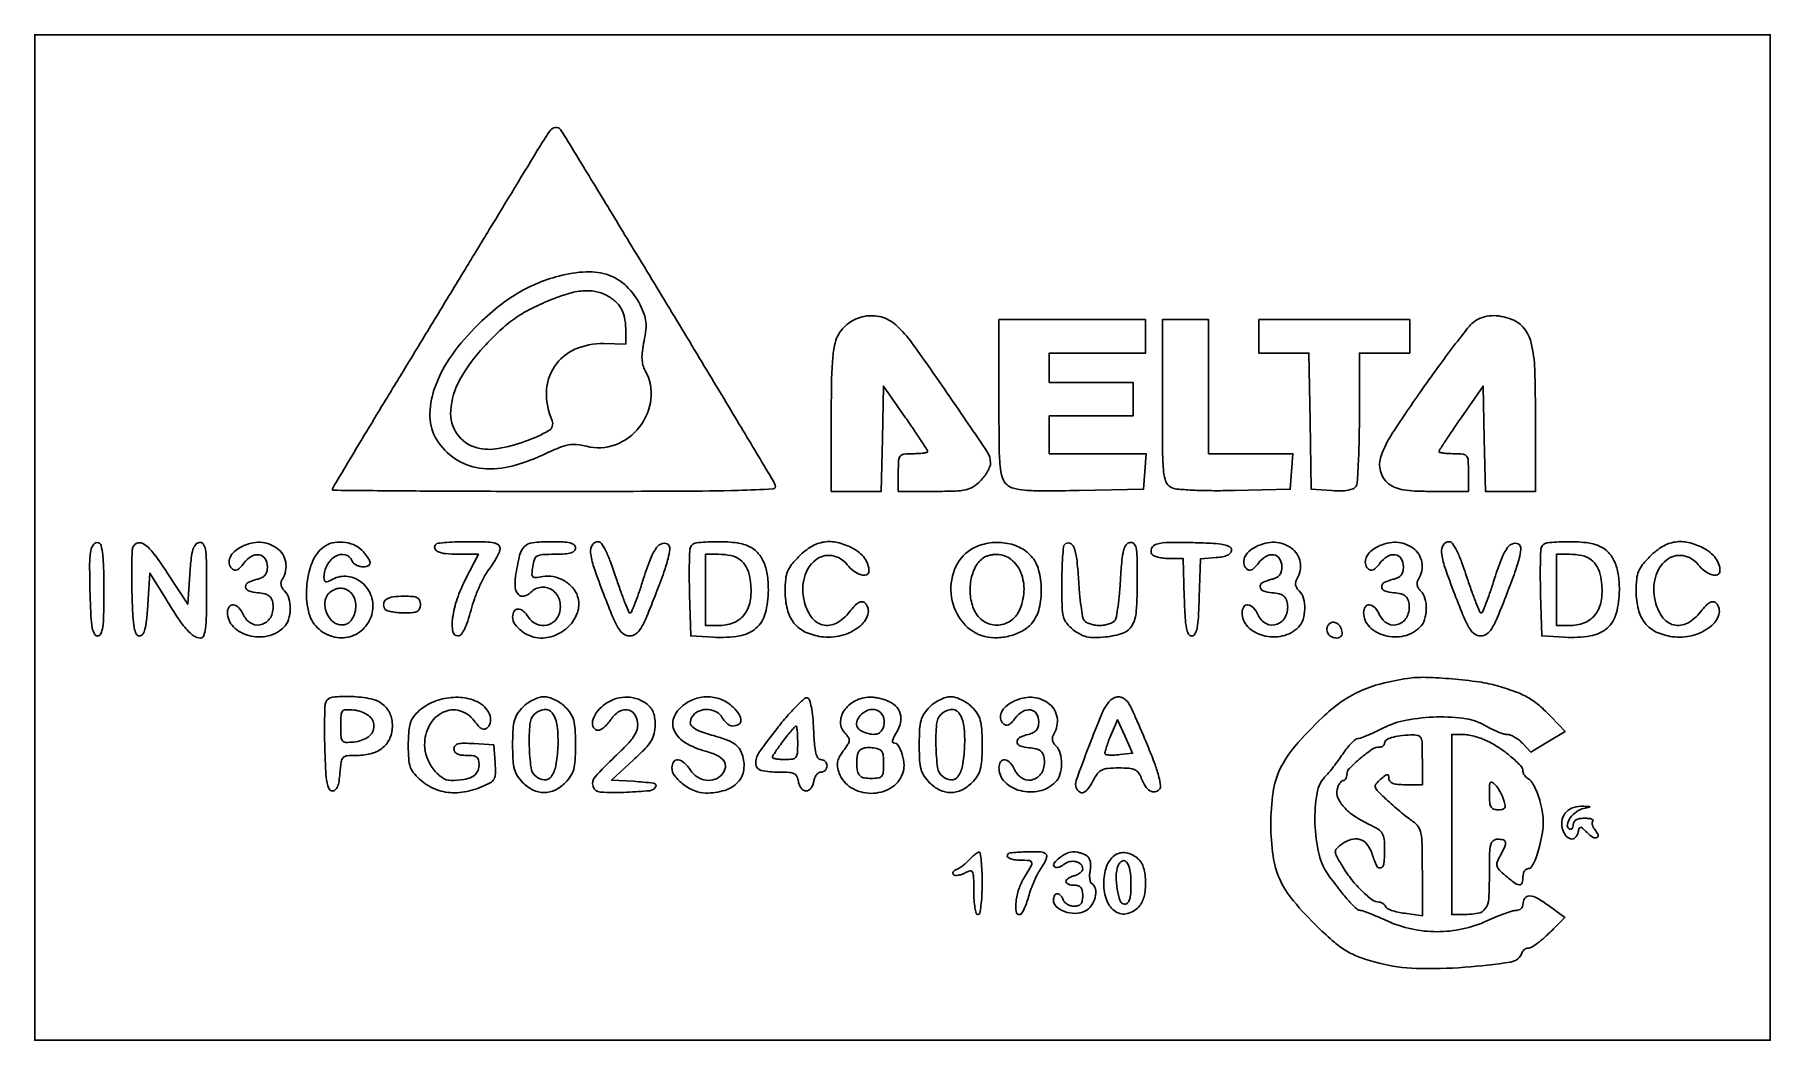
# Model space of a CAD drawing. Extents: x 0 to 414, y 0 to 240.
import ezdxf

# ---------------------------------------------------------------- set-up
doc = ezdxf.new("R2010")
doc.units = 0

msp = doc.modelspace()

# ---------------------------------------------------------------- linework, layer by layer
msp.add_lwpolyline([(0, 120), (0, 0), (207, 0), (414, 0), (414, 120), (414, 240), (207, 240), (0, 240)], close=True)
for points in [[(151.394499, 174.70041, -0.00054), (160.905527, 158.955743, -0.000858), (169.006838, 145.459642, -0.000167), (176.124892, 133.54629, -0.042983), (176.657403, 132.45041, -0.510251), (176.087551, 131.575337, -0.005588), (167.808574, 131.254208, -0.00615), (154.127626, 131.044954, -0.000749), (124.106989, 131, -0.0008), (103.74308, 131.032563, -0.001334), (86.600178, 131.133114, -0.000072), (71.184653, 131.266864, -0.411633), (71, 131.453153, -0.134792), (71.092879, 131.791422, -0.000177), (74.625977, 137.735391, -0.00151), (78.611263, 144.388885, -0.000928), (83.343753, 152.203153, 0.000067), (88.990667, 161.49118, 0.000038), (95.806133, 172.706551, 0.000038), (102.659853, 183.988762, 0.000064), (108.435094, 193.5, -0.000297), (120.647243, 213.591059, -0.018111), (122.961156, 217.100024, -0.205722), (124.238641, 217.87593, -0.285815), (125.431322, 217.347958, -0.012506), (126.364056, 215.899957, -0.000098), (133.576454, 204.057958, -0.000359), (141.83397, 190.472052, -0.000231)], [(125.024244, 182.394929, 0.035214), (119.595405, 180.519722, 0.037681), (114.610709, 177.935325, 0.035298), (109.803667, 174.472927, 0.024856), (104.902141, 169.957016, 0.044635), (98.946829, 162.703199, 0.068202), (95.323456, 155.426605, 0.085317), (94.27956, 148.771583, 0.137396), (95.897452, 143.304334, 0.105536), (100.286237, 138.788123, 0.112051), (106.045083, 136.579336, 0.09296), (113.071122, 136.876816, 0.05292), (121.13244, 139.669069, -0.01046), (124.999017, 141.387739, -0.050167), (127.302521, 142.092973, -0.073778), (129.259405, 142.190031, -0.040164), (131.63244, 141.763072, 0.156144), (138.504779, 142.117202, 0.138133), (144.290665, 146.387385, 0.138032), (147.000238, 153.05225, 0.155854), (145.649315, 159.806179, -0.060685), (145.098389, 161.164128, -0.055462), (144.867599, 162.657, -0.042821), (144.946109, 164.48081, -0.018362), (145.347682, 166.887526, 0.020979), (145.780327, 169.566743, 0.056573), (145.790189, 171.492039, 0.060868), (145.37049, 173.288669, 0.027416), (144.412932, 175.516813, 0.083921), (141.191755, 179.951857, 0.109), (136.942696, 182.60423, 0.096677), (131.566885, 183.406503, 0.054447)], [(136.315741, 177.836657, -0.054029), (138.457922, 176.379461, -0.085027), (139.880713, 174.675994, -0.082196), (140.685319, 172.552486, -0.047412), (140.968197, 169.826798), (141, 166.153597), (135.686922, 166.277993, 0.110737), (128.863743, 164.914987, 0.14216), (123.991311, 160.809587, 0.141729), (122.064303, 154.723037, 0.109818), (123.408976, 147.86891, -0.382998), (122.634261, 145.523642, -0.043298), (117.109013, 142.964997, -0.043669), (110.539731, 141.218439, -0.105003), (105.53425, 141.402048, -0.180152), (100.807945, 144.652059, -0.170964), (99.229553, 150.283348, -0.112095), (101.425298, 157.678245, -0.058271), (107.112349, 165.506058, -0.018362), (110.980698, 169.40522, -0.034501), (114.419489, 172.206985, -0.035469), (118.145506, 174.459707, -0.020657), (122.892457, 176.645797, -0.024666), (127.213681, 178.178954, -0.050828), (130.732343, 178.855853, -0.064924), (133.697971, 178.733654, -0.079804)], [(205.376468, 170.75, -0.053687), (209.398544, 166.240387, -0.004781), (218.141429, 153.77067, -0.002312), (227.19153, 140.46518, -0.149262), (228, 137.817301, -0.093114), (227.830266, 136.913774, -0.035287), (227.278977, 135.748605, -0.033444), (226.484755, 134.534615, -0.034813), (225.545455, 133.454545, -0.056551), (223.853821, 132.107676, -0.085178), (222.114156, 131.393617, -0.047431), (219.576411, 131.075374, -0.007491), (214.545455, 131), (206, 131), (206, 135.5, -0.012019), (206.070142, 138.4175, -0.154453), (206.444444, 139.428571, -0.206324), (207.290758, 139.894012, -0.023974), (209.5, 140, 0.013777), (210.841811, 140.036979, 0.02263), (211.971875, 140.150769, 0.01872), (212.838163, 140.311131, 0.351016), (213, 140.513255, 0.143688), (212.894573, 140.87254, 0.001491), (211.457812, 143.095317, 0.004632), (209.762278, 145.64928, 0.002974), (207.75, 148.582512), (202.5, 156.138515), (202.220123, 143.569257), (201.940246, 131), (195.970123, 131), (190, 131), (190, 148.04966, -0.003842), (190.067698, 156.858774, -0.015475), (190.31678, 162.232694, -0.024769), (190.771007, 165.795943, -0.075375), (191.55236, 168.101253, -0.115086), (194.160347, 171.15756, -0.111941), (197.877198, 172.78303, -0.113018), (201.902492, 172.638973, -0.119148)], [(265, 168), (265, 164), (253.5, 164), (242, 164), (242, 160.5), (242, 157), (252, 157), (262, 157), (262, 153), (262, 149), (252, 149), (242, 149), (242, 144.5), (242, 140), (253.557498, 140), (265.114996, 140), (264.807498, 135.75), (264.5, 131.5), (249.108364, 131.223191, -0.00333), (240.466687, 131.125333, -0.021487), (236.107476, 131.292383, -0.044225), (233.49749, 131.739498, -0.119947), (231.858364, 132.628178, -0.13848), (230.823351, 134.278968, -0.04867), (230.296964, 137.052634, -0.020273), (230.05141, 141.984706, -0.002301), (230, 153.154988), (230, 172), (247.5, 172), (265, 172)], [(280, 156), (280, 140), (290.057498, 140), (300.114996, 140), (299.807498, 135.75), (299.5, 131.5), (286.23864, 131.220896, -0.006624), (280.675562, 131.177527, -0.011498), (276.057941, 131.30892, -0.010191), (272.443988, 131.568931, -0.100131), (270.98864, 132.00608, -0.182563), (269.852441, 133.306114, -0.065225), (269.289211, 135.746383, -0.022272), (269.045363, 140.428732, -0.001874), (269, 152.535184), (269, 172), (274.5, 172), (280, 172)], [(328, 168), (328, 164), (322, 164), (316, 164), (315.984687, 148.75, -0.005071), (315.918499, 142.811525, -0.00745), (315.729638, 137.594567, -0.003946), (315.470525, 133.206105, -0.125224), (315.137939, 132.18895, -0.154438), (314.477787, 131.633845, -0.055074), (313.281295, 131.286315, -0.040409), (311.600982, 131.131512, -0.018614), (309.403252, 131.18895), (304.5, 131.5), (304.225229, 147.75), (303.950457, 164), (297.975229, 164), (292, 164), (292, 168), (292, 172), (310, 172), (328, 172)], [(352.387004, 172.042961, -0.13697), (355.296839, 169.896443, -0.108719), (356.989869, 166.359101, -0.049446), (357.804905, 160.172845, -0.008046), (358, 148.04966), (358, 131), (352.029877, 131), (346.059754, 131), (345.779877, 143.569257), (345.5, 156.138515), (340.25, 148.582512, 0.002974), (338.237722, 145.64928, 0.004632), (336.542188, 143.095317, 0.001491), (335.105427, 140.87254, 0.143688), (335, 140.513255, 0.351016), (335.161837, 140.311131, 0.01872), (336.028125, 140.150769, 0.02263), (337.158189, 140.036979, 0.013777), (338.5, 140, -0.023974), (340.709242, 139.894012, -0.206324), (341.555556, 139.428571, -0.154453), (341.929858, 138.4175, -0.012019), (342, 135.5), (342, 131), (333.610784, 131, -0.009353), (329.237004, 131.081819, -0.03346), (326.457149, 131.372825, -0.05284), (324.501964, 131.928237, -0.074713), (322.944117, 132.844168, -0.15913), (321.006205, 135.837683, -0.151789), (321.159852, 139.461976, -0.059299), (323.892966, 144.949337, -0.008293), (331.034116, 155.451648, -0.004313), (335.152767, 161.192098, -0.00598), (338.950008, 166.260943, -0.003846), (342.214631, 170.444876, -0.0725), (343.423289, 171.58393, -0.072936), (345.317734, 172.535302, -0.067256), (347.459341, 172.937134, -0.060611), (349.826396, 172.771386, -0.043111)], [(16.5, 107.416667, -0.004601), (16.445877, 101.535072, -0.029545), (16.215649, 98.569444, -0.069549), (15.77348, 97.004827, -0.29746), (15, 96.5, -0.284554), (14.2269, 96.978742, -0.071039), (13.738311, 98.452865, -0.031767), (13.421278, 101.204843, -0.005537), (13.211631, 106.428821, -0.006416), (13.099314, 113.360117, -0.041866), (13.378567, 116.82973, -0.129313), (14.085705, 118.408146, -0.313218), (15.250526, 118.749825, -0.263496), (15.852311, 118.082451, -0.027176), (16.211848, 115.911798, -0.021292), (16.436393, 112.576816, -0.006163)], [(31.628797, 111.540961), (36.5, 104.081923), (37, 111.281538, -0.009044), (37.331524, 115.063999, -0.046223), (37.745878, 117.130424, -0.098026), (38.350805, 118.276382, -0.177265), (39.25, 118.8139, -0.27918), (40.182116, 118.466665, -0.129531), (40.719385, 117.237495, -0.035292), (40.954169, 114.445427, -0.003335), (41, 107.573324, -0.004505), (40.945091, 101.478779, -0.026205), (40.719141, 98.275332, -0.054439), (40.304801, 96.518287, -0.317694), (39.571429, 96, -0.148929), (38.009657, 96.475737, -0.062864), (36.339658, 97.931396, -0.035865), (34.280058, 100.603865, -0.009002), (31.323913, 105.247516), (27.5, 111.5), (27, 104, -0.00871), (26.683368, 100.238869, -0.03982), (26.288889, 98.083333, -0.082606), (25.753743, 96.90229, -0.250161), (25, 96.5, -0.284554), (24.2269, 96.978742, -0.071039), (23.738311, 98.452865, -0.031767), (23.421278, 101.204843, -0.005537), (23.211631, 106.428821, -0.005089), (23.138083, 110.328401, -0.007028), (23.156897, 113.829147, -0.004646), (23.240976, 116.755611, -0.082283), (23.430246, 117.678821, -0.249482), (24.597043, 118.692734, -0.22075), (26.186486, 118.3571, -0.071895), (28.452426, 116.087609, -0.015638)], [(57.777494, 117.443296, -0.101412), (59.14754, 115.995032, -0.095503), (59.874197, 114.093912, -0.093373), (59.850273, 112.021865, -0.091906), (59.075438, 110.087821, 0.086133), (58.786984, 109.391044, 0.100666), (58.772685, 108.676394, 0.091659), (59.04446, 107.961868, 0.059854), (59.590751, 107.266392, -0.130198), (60.630966, 105.47653, -0.071622), (60.947678, 102.946226, -0.071025), (60.53652, 100.403162, -0.121415), (59.430073, 98.57293, -0.142658), (55.654169, 96.500359, -0.118912), (51.061163, 96.583603, -0.134056), (47.396307, 98.688572, -0.198267), (46, 102.071429, -0.142885), (46.409126, 103.473861, -0.296144), (47.40402, 103.926855, -0.177281), (48.70944, 103.214584, -0.07335), (49.818046, 101.5, 0.167367), (51.773827, 99.43891, 0.214982), (54.353872, 99.293161, 0.193482), (56.372183, 101.170878, 0.146038), (56.826764, 104.194958, 0.071742), (56.492821, 105.338768, 0.130422), (55.879581, 106.086832, 0.100652), (54.853923, 106.549928, 0.03195), (53.189295, 106.817886, -0.058937), (51.008392, 107.290626, -0.310329), (50.317114, 108.223387, -0.295589), (50.929741, 109.248107, -0.056391), (53.074139, 110.017502, 0.056864), (54.198495, 110.422109, 0.108939), (54.942927, 111.019263, 0.110436), (55.361043, 111.867998, 0.059509), (55.5, 113.03139, 0.13999), (54.955511, 114.938015, 0.22065), (53.556971, 115.854516, 0.175233), (51.670477, 115.469802, 0.094173), (49.887751, 113.855339, -0.028611), (48.995805, 112.805581, -0.098187), (48.267805, 112.292918, -0.168257), (47.62734, 112.238729, -0.134445), (47.021209, 112.582783, -0.164244), (46.410043, 113.811223, -0.138077), (46.611476, 115.257976, -0.106303), (47.637381, 116.681203, -0.071186), (49.308337, 117.805536, -0.050933), (51.614774, 118.643201, -0.072461), (53.780848, 118.864744, -0.076703), (55.826711, 118.458856, -0.065608)], [(78, 117, -0.022886), (78.765585, 116.160928, -0.026473), (79.4125, 115.29375, -0.026952), (79.874488, 114.512642, -0.120635), (80, 114, -0.311327), (79.453535, 113.207427, -0.119989), (78.058039, 113.032504, -0.095329), (76.498539, 113.522136, -0.17941), (75.638374, 114.5, 0.245259), (74.061656, 115.892304, 0.197836), (71.79618, 115.553881, 0.132692), (69.747584, 113.432904, 0.126722), (69, 110.530558, 0.060651), (69.094479, 109.754557, 0.282889), (69.401932, 109.452155, 0.160554), (69.968247, 109.504772, 0.020093), (71.093141, 110.049847, -0.157139), (74.676631, 110.700703, -0.144161), (78.109545, 109.174197, -0.136247), (80.298028, 105.942186, -0.135976), (80.509199, 102.041883, -0.133885), (78.607842, 98.410946, -0.139403), (75.153311, 96.315725, -0.137071), (71.066409, 96.333171, -0.127862), (67.454545, 98.454545, -0.14425), (65.270263, 102.463561, -0.072108), (64.872117, 108.276685, -0.071823), (66.144247, 113.992787, -0.139299), (68.913343, 117.718197, -0.106443), (70.982904, 118.699326, -0.077525), (73.529861, 118.892926, -0.076775), (76.039311, 118.299729, -0.100341)], [(111, 117.433278, -0.099266), (110.834923, 116.609984, -0.022096), (110.220616, 115.304955, -0.022113), (109.362409, 113.8347, -0.019759), (108.346777, 112.388001, 0.041059), (107.214038, 110.618946, 0.017917), (105.996372, 108.108634, 0.017589), (104.886619, 105.335189, 0.022429), (104.071202, 102.704723, -0.015115), (103.276057, 100.000447, -0.036698), (102.486451, 98.07714, -0.051207), (101.713455, 96.85846, -0.229723), (100.974425, 96.5, -0.371354), (99.720423, 97.58034, -0.070636), (99.696015, 100.844837, -0.050115), (100.762277, 105.323847, -0.035592), (102.798046, 110.072465), (105.855113, 116), (100.986574, 116, -0.024183), (97.981642, 116.145423, -0.080876), (96.080002, 116.647466, -0.232973), (95.430978, 117.42826, -0.260973), (95.693853, 118.36052, -0.170558), (96.223175, 118.614603, -0.007408), (98.299653, 118.812153, -0.011884), (100.810441, 118.953581, -0.008125), (103.666667, 119, -0.00759), (107.560945, 118.940883, -0.045061), (109.579828, 118.696589, -0.112471), (110.616084, 118.215709, -0.232117)], [(129, 117.5, -0.197692), (128.709964, 116.795114, -0.12369), (127.935583, 116.326742, -0.059941), (126.508836, 116.069918, -0.014591), (124.113499, 116, 0.012061), (121.099571, 115.927288, 0.114645), (119.867418, 115.577594, 0.188239), (119.205211, 114.781498, 0.044026), (118.79571, 113.061442, 0.019077), (118.604058, 111.28683, 0.216883), (118.844958, 110.642368, 0.228497), (119.480381, 110.41999, 0.021194), (121.170529, 110.684106, -0.100003), (123.672346, 110.679233, -0.078788), (126.214764, 109.72649, -0.079801), (128.308847, 108.050141, -0.1077), (129.514942, 105.952923, -0.145251), (129.579957, 102.503561, -0.114643), (127.788427, 99.20798, -0.105444), (124.569386, 96.838833, -0.106489), (120.675453, 96, -0.091687), (118.39528, 96.421668, -0.070759), (116.180569, 97.651797, -0.076106), (114.552085, 99.329244, -0.155912), (114, 101.056704, -0.132041), (114.363914, 102.410707, -0.271575), (115.286374, 102.933144, -0.179726), (116.550037, 102.441995, -0.07167), (117.767927, 101, 0.131921), (119.446402, 99.43564, 0.142366), (121.632755, 98.980902, 0.145312), (123.689245, 99.769958, 0.139011), (125.024894, 101.565475, 0.147102), (125.253145, 104.765297, 0.172854), (123.638094, 107.322994, 0.192429), (120.923175, 108.118514, 0.17429), (118.267217, 106.867217, -0.13977), (116.711256, 106.001655, -0.268992), (115.390488, 106.403898, -0.16428), (114.628067, 108.093115, -0.063319), (114.701402, 110.697744, -0.017347), (115.673215, 115.769822, -0.140842), (116.803499, 117.82004, -0.170166), (118.752068, 118.761331, -0.028234), (122.975249, 119, -0.010548), (126.025461, 118.935645, -0.050498), (127.745875, 118.687757, -0.113208), (128.66127, 118.223379, -0.222536)], [(138.644094, 110.5, 0.006153), (139.749823, 107.241443, 0.00991), (140.78058, 104.496875, 0.004064), (141.712524, 102.211564, 0.302626), (142.030059, 102, 0.302076), (142.343319, 102.20826, 0.005153), (143.160279, 104.212525, 0.011218), (144.059955, 106.644619, 0.006993), (145.010036, 109.532, -0.014847), (146.8036, 114.707585, -0.063362), (148.339134, 117.587534, -0.171301), (149.764974, 118.59493, -0.2717), (151.171399, 118.228601, -0.231585), (151.510353, 117.239838, -0.031144), (151.089481, 115.017438, -0.02309), (150.091235, 111.739367, -0.006834), (148.265503, 106.820983, -0.005464), (145.922281, 100.954894, -0.040178), (144.552933, 98.26763, -0.098285), (143.34402, 96.963502, -0.15813), (141.915099, 96.5, -0.154302), (140.495741, 96.948702, -0.100618), (139.305278, 98.206614, -0.041611), (137.97575, 100.797469, -0.00577), (135.735413, 106.416229, -0.00956), (133.380015, 112.894054, -0.056164), (132.600761, 116.421523, -0.168584), (133.023666, 118.237352, -0.25746), (134.406591, 119, -0.250904), (135.197066, 118.576685, -0.031263), (136.207093, 116.832816, -0.026271), (137.352148, 114.19784, -0.010645)], [(170.342675, 117.889728, -0.097119), (172.379863, 116.431802, -0.083846), (173.842819, 114.240722, -0.067839), (174.715713, 111.271629, -0.037634), (175, 107.5, -0.064574), (174.271418, 101.882101, -0.151293), (172.05188, 98.328066, -0.140483), (168.082253, 96.492601, -0.052754), (161.903846, 96.192405), (156.5, 96.5), (156.211631, 106.428821, -0.005089), (156.138083, 110.328401, -0.007028), (156.156897, 113.829147, -0.004646), (156.240976, 116.755611, -0.082283), (156.430246, 117.678821, -0.280601), (157.771985, 118.714267, -0.023747), (162.316427, 118.999316, -0.03029), (167.072954, 118.783205, -0.080564)], [(160, 107.5), (160, 99), (163.428571, 99, 0.112894), (167.058576, 99.83019, 0.142294), (169.610404, 102.12474, 0.119413), (170.814832, 105.783167, 0.066545), (170.567025, 110.49442, 0.072327), (169.710344, 112.996727, 0.116369), (168.254772, 114.704124, 0.105907), (166.080561, 115.680607, 0.052823), (163.065741, 116), (160, 116)], [(194.928479, 117.536985, -0.049318), (196.661767, 116.411751, -0.067444), (197.944726, 115.066629, -0.074851), (198.729787, 113.549948, -0.082239), (199, 111.918213, -0.320871), (198.432927, 111.125545, -0.157603), (197.127964, 111.104415, -0.086072), (195.367224, 111.994748, -0.066195), (193.82134, 113.5, 0.188001), (190.129338, 115.676204, 0.21631), (186.210645, 114.612307, 0.159595), (183.5907, 110.462222, 0.116219), (183.507195, 104.967243, 0.096442), (185.192396, 101.073889, 0.18308), (187.956904, 99.150497, 0.188433), (191.239549, 99.568925, 0.10222), (194.389319, 102.238203, -0.018865), (195.678074, 103.762762, -0.078068), (196.61663, 104.514738, -0.160258), (197.376399, 104.670209, -0.168937), (198.061134, 104.338866, -0.279898), (198.728821, 101.605373, -0.154091), (196.681835, 98.689235, -0.100773), (192.40616, 96.612676, -0.096442), (187.588815, 96.328326, -0.077174), (183.806556, 97.446198, -0.115198), (181.116616, 99.580831, -0.10737), (179.530143, 102.80976, -0.060767), (179, 107.155764, -0.023042), (179.133002, 110.040282, -0.072785), (179.587018, 111.916119, -0.075141), (180.550805, 113.550598, -0.02566), (182.4, 115.6, -0.062788), (185.301321, 117.85167, -0.095586), (188.295308, 118.924194, -0.095487), (191.47569, 118.806455, -0.062544)], [(237.717004, 115.542614, -0.112066), (239.472273, 112.22923, -0.062296), (240.111167, 107.680146, -0.062126), (239.609465, 103.095326, -0.108784), (237.956669, 99.672043, -0.094221), (235.882987, 97.866478, -0.061416), (232.958206, 96.609765, -0.059454), (229.699147, 96.069165, -0.073008), (226.633022, 96.377258, -0.161991), (221.433265, 99.688871, -0.131659), (218.720935, 105.751156, -0.131829), (219.404897, 112.351283, -0.16255), (223.311367, 117.106824, -0.090156), (226.924979, 118.554344, -0.077488), (231.019917, 118.744928, -0.080063), (234.854342, 117.692202, -0.108599)], [(226.399704, 115.234687, 0.125114), (224.435679, 113.053831, 0.077299), (223.311686, 109.771349, 0.071839), (223.191666, 106.043637, 0.079235), (224.151757, 102.566275, 0.141821), (226.323804, 100.035622, 0.144926), (229.493066, 99.083331, 0.145529), (232.660033, 100.01112, 0.143283), (234.828561, 102.523076, 0.093205), (235.96792, 107.145791, 0.108695), (235.245224, 111.602506, 0.130645), (232.893018, 114.780847, 0.170077), (229.5, 115.969374, 0.031851), (228.653564, 115.9154, 0.026336), (227.764288, 115.75356, 0.027127), (226.962421, 115.516959, 0.061971)], [(249, 109.921051, 0.008044), (249.250521, 106.604513, 0.010764), (249.590774, 103.606496, 0.008151), (249.967362, 101.128838, 0.102171), (250.309017, 100.25, 0.122217), (250.821335, 99.769699, 0.045879), (251.726963, 99.367188, 0.042007), (252.837503, 99.092386, 0.039674), (254, 99, 0.039674), (255.162497, 99.092386, 0.042007), (256.273037, 99.367188, 0.045879), (257.178665, 99.769699, 0.122217), (257.690983, 100.25, 0.102491), (258.032603, 101.130394, 0.008072), (258.409226, 103.626833, 0.010706), (258.749483, 106.647214, 0.007987), (259, 109.990282, -0.006904), (259.333479, 114.573698, -0.040835), (259.735539, 116.943485, -0.093181), (260.332962, 118.227416, -0.192682), (261.25, 118.813606, -0.241762), (262.168551, 118.543136, -0.155994), (262.712243, 117.549149, -0.043412), (262.951956, 115.258304, -0.004372), (263, 109.764454, -0.015927), (262.765013, 102.389334, -0.112531), (261.753648, 98.973051, -0.184314), (259.587926, 97.169824, -0.058809), (255.417873, 96.270984, -0.020633), (252.769908, 96.129037, -0.057782), (250.924563, 96.320048, -0.070026), (249.380405, 96.898459, -0.042535), (247.75, 97.974226, -0.054524), (246.170433, 99.528115, -0.109991), (245.390426, 101.080736, -0.05549), (245.067445, 103.448308, -0.006179), (245, 108.905913, -0.007317), (245.04986, 112.312737, -0.010842), (245.201953, 115.295149, -0.006258), (245.413601, 117.774675, -0.173647), (245.6875, 118.354167, -0.283351), (246.878635, 118.637051, -0.222953), (247.862106, 117.706448, -0.064757), (248.563323, 114.90121, -0.014078)], [(285.5, 117, -0.175358), (285.255863, 116.325297, -0.106214), (284.579764, 115.795365, -0.066545), (283.435899, 115.415967, -0.026147), (281.786756, 115.191826), (278.073512, 114.883652), (277.786756, 105.691826, -0.006163), (277.577853, 100.893867, -0.034051), (277.258487, 98.329764, -0.07622), (276.766308, 96.956494, -0.275282), (276, 96.5, -0.276043), (275.23312, 96.958306, -0.075785), (274.74113, 98.339588, -0.033858), (274.42177, 100.918611, -0.00611), (274.212474, 105.75), (273.924948, 115), (270.521491, 115, -0.02721), (269.173211, 115.073428, -0.03374), (267.936252, 115.29375, -0.035898), (266.95692, 115.613392, -0.158808), (266.5, 116, -0.251409), (266.413793, 117.412296, -0.219155), (267.550616, 118.384821, -0.065245), (270.590449, 118.831418, -0.0117), (276.331542, 118.786447, -0.006185), (281.116073, 118.577701, -0.03413), (283.674183, 118.258332, -0.076396), (285.044236, 117.766078, -0.274974)], [(299.777494, 117.443296, -0.101412), (301.14754, 115.995032, -0.095503), (301.874197, 114.093912, -0.093373), (301.850273, 112.021865, -0.091906), (301.075438, 110.087821, 0.086133), (300.786984, 109.391044, 0.100666), (300.772685, 108.676394, 0.091659), (301.04446, 107.961868, 0.059854), (301.590751, 107.266392, -0.130198), (302.630966, 105.47653, -0.071622), (302.947678, 102.946226, -0.071025), (302.53652, 100.403162, -0.121415), (301.430073, 98.57293, -0.142658), (297.654169, 96.500359, -0.118912), (293.061163, 96.583603, -0.134056), (289.396307, 98.688572, -0.198267), (288, 102.071429, -0.142885), (288.409126, 103.473861, -0.296144), (289.40402, 103.926855, -0.177281), (290.70944, 103.214584, -0.07335), (291.818046, 101.5, 0.167367), (293.773827, 99.43891, 0.214982), (296.353872, 99.293161, 0.193482), (298.372183, 101.170878, 0.146038), (298.826764, 104.194958, 0.071742), (298.492821, 105.338768, 0.130422), (297.879581, 106.086832, 0.100652), (296.853923, 106.549928, 0.03195), (295.189295, 106.817886, -0.058937), (293.008392, 107.290626, -0.310329), (292.317114, 108.223387, -0.295589), (292.929741, 109.248107, -0.056391), (295.074139, 110.017502, 0.056864), (296.198495, 110.422109, 0.108939), (296.942927, 111.019263, 0.110436), (297.361043, 111.867998, 0.059509), (297.5, 113.03139, 0.13999), (296.955511, 114.938015, 0.22065), (295.556971, 115.854516, 0.175233), (293.670477, 115.469802, 0.094173), (291.887751, 113.855339, -0.028611), (290.995805, 112.805581, -0.098187), (290.267805, 112.292918, -0.168257), (289.62734, 112.238729, -0.134445), (289.021209, 112.582783, -0.164244), (288.410043, 113.811223, -0.138077), (288.611476, 115.257976, -0.106303), (289.637381, 116.681203, -0.071186), (291.308337, 117.805536, -0.050933), (293.614774, 118.643201, -0.072461), (295.780848, 118.864744, -0.076703), (297.826711, 118.458856, -0.065608)], [(328.777494, 117.443296, -0.101412), (330.14754, 115.995032, -0.095503), (330.874197, 114.093912, -0.093373), (330.850273, 112.021865, -0.091906), (330.075438, 110.087821, 0.086133), (329.786984, 109.391044, 0.100666), (329.772685, 108.676394, 0.091659), (330.04446, 107.961868, 0.059854), (330.590751, 107.266392, -0.130198), (331.630966, 105.47653, -0.071622), (331.947678, 102.946226, -0.071025), (331.53652, 100.403162, -0.121415), (330.430073, 98.57293, -0.142658), (326.654169, 96.500359, -0.118912), (322.061163, 96.583603, -0.134056), (318.396307, 98.688572, -0.198267), (317, 102.071429, -0.142885), (317.409126, 103.473861, -0.296144), (318.40402, 103.926855, -0.177281), (319.70944, 103.214584, -0.07335), (320.818046, 101.5, 0.167367), (322.773827, 99.43891, 0.214982), (325.353872, 99.293161, 0.193482), (327.372183, 101.170878, 0.146038), (327.826764, 104.194958, 0.071742), (327.492821, 105.338768, 0.130422), (326.879581, 106.086832, 0.100652), (325.853923, 106.549928, 0.03195), (324.189295, 106.817886, -0.058937), (322.008392, 107.290626, -0.310329), (321.317114, 108.223387, -0.295589), (321.929741, 109.248107, -0.056391), (324.074139, 110.017502, 0.056864), (325.198495, 110.422109, 0.108939), (325.942927, 111.019263, 0.110436), (326.361043, 111.867998, 0.059509), (326.5, 113.03139, 0.13999), (325.955511, 114.938015, 0.22065), (324.556971, 115.854516, 0.175233), (322.670477, 115.469802, 0.094173), (320.887751, 113.855339, -0.028611), (319.995805, 112.805581, -0.098187), (319.267805, 112.292918, -0.168257), (318.62734, 112.238729, -0.134445), (318.021209, 112.582783, -0.164244), (317.410043, 113.811223, -0.138077), (317.611476, 115.257976, -0.106303), (318.637381, 116.681203, -0.071186), (320.308337, 117.805536, -0.050933), (322.614774, 118.643201, -0.072461), (324.780848, 118.864744, -0.076703), (326.826711, 118.458856, -0.065608)], [(341.644094, 110.5, 0.006153), (342.749823, 107.241443, 0.00991), (343.78058, 104.496875, 0.004064), (344.712524, 102.211564, 0.302626), (345.030059, 102, 0.302076), (345.343319, 102.20826, 0.005153), (346.160279, 104.212525, 0.011218), (347.059955, 106.644619, 0.006993), (348.010036, 109.532, -0.014847), (349.8036, 114.707585, -0.063362), (351.339134, 117.587534, -0.171301), (352.764974, 118.59493, -0.2717), (354.171399, 118.228601, -0.231585), (354.510353, 117.239838, -0.031144), (354.089481, 115.017438, -0.02309), (353.091235, 111.739367, -0.006834), (351.265503, 106.820983, -0.005464), (348.922281, 100.954894, -0.040178), (347.552933, 98.26763, -0.098285), (346.34402, 96.963502, -0.15813), (344.915099, 96.5, -0.154302), (343.495741, 96.948702, -0.100618), (342.305278, 98.206614, -0.041611), (340.97575, 100.797469, -0.00577), (338.735413, 106.416229, -0.00956), (336.380015, 112.894054, -0.056164), (335.600761, 116.421523, -0.168584), (336.023666, 118.237352, -0.25746), (337.406591, 119, -0.250904), (338.197066, 118.576685, -0.031263), (339.207093, 116.832816, -0.026271), (340.352148, 114.19784, -0.010645)], [(373.342675, 117.889728, -0.097119), (375.379863, 116.431802, -0.083846), (376.842819, 114.240722, -0.067839), (377.715713, 111.271629, -0.037634), (378, 107.5, -0.064574), (377.271418, 101.882101, -0.151293), (375.05188, 98.328066, -0.140483), (371.082253, 96.492601, -0.052754), (364.903846, 96.192405), (359.5, 96.5), (359.211631, 106.428821, -0.005089), (359.138083, 110.328401, -0.007028), (359.156897, 113.829147, -0.004646), (359.240976, 116.755611, -0.082283), (359.430246, 117.678821, -0.280601), (360.771985, 118.714267, -0.023747), (365.316427, 118.999316, -0.03029), (370.072954, 118.783205, -0.080564)], [(363, 107.5), (363, 99), (366.428571, 99, 0.112894), (370.058576, 99.83019, 0.142294), (372.610404, 102.12474, 0.119413), (373.814832, 105.783167, 0.066545), (373.567025, 110.49442, 0.072327), (372.710344, 112.996727, 0.116369), (371.254772, 114.704124, 0.105907), (369.080561, 115.680607, 0.052823), (366.065741, 116), (363, 116)], [(397.928479, 117.536985, -0.049318), (399.661767, 116.411751, -0.067444), (400.944726, 115.066629, -0.074851), (401.729787, 113.549948, -0.082239), (402, 111.918213, -0.320871), (401.432927, 111.125545, -0.157603), (400.127964, 111.104415, -0.086072), (398.367224, 111.994748, -0.066195), (396.82134, 113.5, 0.188001), (393.129338, 115.676204, 0.21631), (389.210645, 114.612307, 0.159595), (386.5907, 110.462222, 0.116219), (386.507195, 104.967243, 0.096442), (388.192396, 101.073889, 0.18308), (390.956904, 99.150497, 0.188433), (394.239549, 99.568925, 0.10222), (397.389319, 102.238203, -0.018865), (398.678074, 103.762762, -0.078068), (399.61663, 104.514738, -0.160258), (400.376399, 104.670209, -0.168937), (401.061134, 104.338866, -0.279898), (401.728821, 101.605373, -0.154091), (399.681835, 98.689235, -0.100773), (395.40616, 96.612676, -0.096442), (390.588815, 96.328326, -0.077174), (386.806556, 97.446198, -0.115198), (384.116616, 99.580831, -0.10737), (382.530143, 102.80976, -0.060767), (382, 107.155764, -0.023042), (382.133002, 110.040282, -0.072785), (382.587018, 111.916119, -0.075141), (383.550805, 113.550598, -0.02566), (385.4, 115.6, -0.062788), (388.301321, 117.85167, -0.095586), (391.295308, 118.924194, -0.095487), (394.47569, 118.806455, -0.062544)], [(69.950415, 106.440253, 0.162084), (69.199462, 104.511864, 0.105223), (69.58326, 102.128992, 0.105109), (70.904686, 100.106846, 0.161417), (72.760451, 99.181717, 0.07267), (73.833831, 99.184613, 0.105265), (74.719042, 99.515325, 0.09465), (75.456814, 100.210997, 0.049665), (76.093208, 101.305223, 0.146121), (76.539058, 104.531154, 0.182401), (75.063607, 107.146245, 0.216437), (72.458744, 107.867102, 0.182422)], [(92, 104, -0.094082), (91.806427, 102.980359, -0.183507), (91.257377, 102.376872, -0.09985), (90.171186, 102.075582, -0.017886), (88.059017, 102, -0.023552), (86.50479, 102.07325, -0.030444), (85.09415, 102.29375, -0.031293), (83.98041, 102.612194, -0.17067), (83.5, 103, -0.175584), (83.245007, 104.220573, -0.215004), (83.863278, 105.19536, -0.109795), (85.490608, 105.814011, -0.03616), (88.059017, 106, -0.017886), (90.171186, 105.924418, -0.09985), (91.257377, 105.623128, -0.183507), (91.806427, 105.019641, -0.094082)], [(311.823324, 97.667134, -0.082815), (311.840657, 97.008508, -0.120928), (311.62654, 96.471852, -0.131351), (311.205027, 96.124479, -0.107426), (310.632341, 96, -0.107481), (309.426639, 96.26221, -0.135832), (308.556117, 96.992904, -0.150378), (308.238325, 98.005956, -0.140675), (308.532624, 99.052786, -0.174919), (309.347864, 99.699843, -0.182771), (310.371103, 99.66197, -0.142821), (311.302492, 98.905288, -0.103679)], [(349.171431, 84.515959, -0.018144), (353.386191, 83.119792, -0.042984), (356.371785, 81.706637, -0.046658), (358.924085, 79.879734, -0.025048), (361.721599, 77.19636), (365.038015, 73.679935), (360.940022, 71.236187), (356.84203, 68.792438), (354.88206, 70.896219, 0.038805), (354.005752, 71.701524, 0.036134), (352.995211, 72.383112, 0.038189), (352.005812, 72.854735, 0.091829), (351.211045, 73.003738, -0.073827), (350.336642, 73.135508, -0.021146), (349.040832, 73.59278, -0.020791), (347.604927, 74.239371, -0.020713), (346.22583, 75.003738, 0.101205), (341.426452, 76.732827, 0.041193), (334.465224, 77.163116, 0.040981), (327.259433, 76.421762, 0.071386), (321.580522, 74.495815, -0.008075), (319.617573, 73.539486, -0.010508), (317.788737, 72.731138, -0.008355), (316.242846, 72.116453, -0.089091), (315.580522, 71.993167, 0.176291), (315.019251, 71.784896, 0.023627), (314.083028, 70.909979, 0.024939), (313.036355, 69.721696, 0.018599), (312, 68.315313, -0.007309), (310.940715, 66.807697, -0.007052), (309.82537, 65.313439, -0.006997), (308.80633, 64.025347, -0.025466), (308.107644, 63.251219, 0.154505), (305.8832, 58.963351, 0.050964), (305.379827, 51.797485, 0.050749), (306.375506, 44.362203, 0.102611), (308.875676, 39.038236, 0.006117), (311.730722, 35.327312, 0.018492), (313.797206, 32.898605, 0.021819), (315.347915, 31.348526, 0.187545), (316.244412, 31, -0.088732), (316.818943, 30.897232, -0.005275), (318.474063, 30.265625, -0.007804), (320.435723, 29.457646, -0.00567), (322.593712, 28.5, 0.054107), (328.391729, 26.572872, 0.053245), (334.5, 25.920548, 0.053245), (340.608271, 26.572872, 0.054107), (346.406288, 28.5, -0.009907), (348.613546, 29.457208, -0.011922), (350.725786, 30.265625, -0.010648), (352.525553, 30.862832, -0.074914), (353.435923, 31, 0.090975), (354.033035, 31.109551, 0.09568), (354.540552, 31.423289, 0.099593), (354.880153, 31.891213, 0.107732), (355, 32.440983, -0.14789), (355.440479, 33.89762, -0.260861), (356.527463, 34.454076, -0.11998), (358.369634, 33.932272, -0.029822), (361.019682, 32.216913), (364.998737, 29.290683), (362.593561, 26.895342, -0.009154), (360.24384, 24.639387, -0.02472), (358.47116, 23.154433, -0.033627), (357.102457, 22.256441, -0.129064), (356.12554, 22, 0.093935), (355.734071, 21.9258, 0.069964), (355.350419, 21.709008, 0.068244), (355.032571, 21.388017, 0.080073), (354.833333, 21.00939, -0.281269), (352.037017, 18.66442, -0.018395), (341.088498, 17.425527, -0.026188), (329.496626, 17.152757, -0.056552), (320.675835, 18.412185, -0.020696), (316.188749, 19.781497, -0.048659), (313.015524, 21.255344, -0.044687), (310.030575, 23.392514, -0.01516), (306.087679, 27, -0.025271), (300.259483, 33.269413, -0.06731), (297.000647, 38.421491, -0.073265), (295.37937, 43.990192, -0.034274), (294.863986, 51.5, -0.035055), (295.404741, 59.203496, -0.077312), (297.112213, 64.833189, -0.067122), (300.619362, 70.153229, -0.021386), (307.166472, 77.046523, -0.037116), (311.513952, 80.665354, -0.047546), (316.017901, 83.273941, -0.044484), (321.171155, 85.102863, -0.02722), (327.5, 86.370648, -0.042861), (331.815915, 86.619538, -0.014328), (338.132985, 86.260849, -0.014607), (344.516082, 85.526217, -0.034964)], [(83.055883, 80.155832, -0.056272), (84.060567, 79.135586, -0.062416), (84.772189, 77.950086, -0.059522), (85.192497, 76.576987, -0.044565), (85.333333, 75, -0.102072), (84.740611, 72.126803, -0.117637), (83.070499, 69.888703, -0.105277), (80.401711, 68.479769, -0.0691), (76.946714, 68, 0.020421), (74.520621, 67.90087, 0.181176), (73.568877, 67.452647, 0.161064), (73.087464, 66.463152, 0.0153), (72.807498, 63.75, -0.020638), (72.584967, 61.797742, -0.061917), (72.216722, 60.509583, -0.107424), (71.692083, 59.768681, -0.1873), (71, 59.5, -0.284554), (70.2269, 59.978742, -0.071039), (69.738311, 61.452865, -0.031767), (69.421278, 64.204843, -0.005537), (69.211631, 69.428821, -0.005089), (69.138083, 73.328401, -0.007028), (69.156897, 76.829147, -0.004646), (69.240976, 79.755611, -0.082283), (69.430246, 80.678821, -0.281627), (71.019529, 81.900483, -0.036187), (75.505126, 82.052953, -0.039527), (80.188142, 81.50074, -0.121662)], [(73, 75, 0.012848), (73.067344, 72.379571, 0.161097), (73.421795, 71.467983, 0.221728), (74.200502, 71.097464, 0.02673), (76.149151, 71.186642, 0.127823), (79.595749, 72.458222, 0.245534), (80.924013, 75, 0.245534), (79.595749, 77.541778, 0.127823), (76.149151, 78.813358, 0.02673), (74.200502, 78.902536, 0.221728), (73.421795, 78.532017, 0.161097), (73.067344, 77.620429, 0.012848)], [(105.433725, 80.848243, -0.084634), (107.28227, 79.593354, -0.102507), (108.465558, 77.868338, -0.12615), (108.726809, 76.091264, -0.173657), (108.032246, 74.649337, -0.132292), (107.36325, 74.270758, -0.181423), (106.681869, 74.343971, -0.095793), (105.895553, 74.950442, -0.02254), (104.849503, 76.25, 0.166711), (101.412985, 78.640339, 0.184332), (97.395317, 78.289073, 0.15783), (94.184037, 75.207082, 0.123843), (93, 70.5, 0.089316), (93.525823, 67.579869, 0.071118), (95.05858, 64.762908, 0.077116), (97.154387, 62.703837, 0.158534), (99.32258, 62.013655, 0.033803), (102.329167, 62.236102, 0.088574), (104.37752, 62.910631, 0.134527), (105.563558, 64.043001, 0.136105), (106, 65.616631, 0.053503), (105.866784, 66.858004, 0.173108), (105.435319, 67.551386, 0.138617), (104.591418, 67.904084, 0.030108), (103, 68, -0.033114), (101.65358, 68.089268, -0.086652), (100.73238, 68.379566, -0.133357), (100.197412, 68.871289, -0.14152), (100, 69.554791, -0.176746), (100.268819, 70.291503, -0.154644), (100.96476, 70.731888, -0.067366), (102.306362, 70.897463, -0.013087), (104.75, 70.804791), (109.5, 70.5), (109.808791, 66.223538, -0.019378), (109.895937, 63.609947, -0.126871), (109.564118, 62.351542, -0.141155), (108.680284, 61.476969, -0.02598), (106.590909, 60.473538, -0.065087), (101.88226, 59.191703, -0.086731), (97.460155, 59.356413, -0.09166), (93.538682, 60.982436, -0.082064), (90.281803, 63.954109, -0.138877), (89.334075, 66.250517, -0.030648), (89.101197, 70.547463, -0.030988), (89.399136, 74.852975, -0.13035), (90.37649, 77.228725, -0.095785), (93.307274, 79.853051, -0.075994), (97.249767, 81.462601, -0.075321), (101.528347, 81.829525, -0.090928)], [(126.545455, 79.545455, -0.05064), (127.841077, 77.956979, -0.079677), (128.563793, 76.35582, -0.053798), (128.90775, 74.189831, -0.012499), (129, 70.5, -0.012499), (128.90775, 66.810169, -0.053798), (128.563793, 64.64418, -0.079677), (127.841077, 63.043021, -0.05064), (126.545455, 61.454545, -0.082654), (124.108277, 59.712909, -0.114378), (121.5, 59.10834, -0.114378), (118.891723, 59.712909, -0.082654), (116.454545, 61.454545, -0.05064), (115.158923, 63.043021, -0.079677), (114.436207, 64.64418, -0.053798), (114.09225, 66.810169, -0.012499), (114, 70.5, -0.012499), (114.09225, 74.189831, -0.053798), (114.436207, 76.35582, -0.079677), (115.158923, 77.956979, -0.05064), (116.454545, 79.545455, -0.046014), (117.584818, 80.484854, -0.03719), (118.949148, 81.278977, -0.038507), (120.330305, 81.823919, -0.074846), (121.5, 82, -0.074846), (122.669695, 81.823919, -0.038507), (124.050852, 81.278977, -0.03719), (125.415182, 80.484854, -0.046014)], [(119.2, 77.8, 0.177486), (118.120258, 75.470834, 0.027151), (117.972231, 70.275103, 0.02675), (118.383483, 65.099576, 0.188509), (119.583823, 62.930433, 0.161254), (121.563012, 62.156012, 0.251179), (123.182831, 62.91654, 0.11642), (124.300476, 65.503134, 0.032005), (124.799984, 69.941286, 0.039468), (124.643658, 75.014003, 0.128048), (123.453435, 78.134278, 0.279985), (121.527563, 78.961463, 0.162687)], [(145.777494, 80.443296, -0.062773), (146.800933, 79.51555, -0.075652), (147.487498, 78.415594, -0.066173), (147.87454, 77.04297, -0.035686), (148, 75.287365, -0.056444), (147.762291, 73.188358, -0.082691), (147.056157, 71.473147, -0.054973), (145.607944, 69.627744, -0.013044), (142.795532, 66.90342), (137.591064, 62.118701), (142.808655, 61.809351, -0.016805), (147.683337, 61.355543, -0.54238), (148.116665, 60.459434, -0.238189), (146.693078, 59.567711, -0.012869), (141.235539, 59.205899, -0.022927), (134.922945, 59.239877, -0.308585), (133.175228, 60.568104, -0.271029), (133.655782, 62.856011, -0.01923), (138.398771, 67.700354, 0.011055), (141.348523, 70.616237, 0.045122), (142.92929, 72.575517, 0.077172), (143.676305, 74.184523, 0.099215), (143.810973, 75.806471, 0.131379), (142.975799, 77.92074, 0.206684), (141.312638, 78.885638, 0.178514), (139.266682, 78.395286, 0.100895), (137.448188, 76.561269, -0.034755), (136.703811, 75.581117, -0.038869), (135.856113, 74.752373, -0.042372), (135.032579, 74.174704, -0.132519), (134.38499, 74, -0.276437), (133.303403, 74.647458, -0.176759), (133.089858, 76.140257, -0.100589), (133.961223, 78.154333, -0.073998), (135.634859, 79.92742, -0.072189), (138.085379, 81.338278, -0.082044), (140.730485, 81.914629, -0.084253), (143.362591, 81.604486, -0.081584)], [(166.599291, 79.491618, -0.04862), (168.043429, 77.735556, -0.155863), (168.459715, 76.297809, -0.266207), (167.8894, 75.36289, -0.126341), (166.476167, 75, -0.115677), (165.860004, 75.144485, -0.054744), (165.168901, 75.5875, -0.050068), (164.513708, 76.234973, -0.05001), (164, 77, 0.143179), (162.685088, 78.340339, 0.108577), (160.704083, 78.940658, 0.106621), (158.623642, 78.659127, 0.133568), (157.036355, 77.543805, 0.137421), (156.390605, 76.096212, 0.247651), (156.811686, 74.902301, 0.099642), (158.589105, 73.818504, 0.016508), (162.420463, 72.566146, -0.018049), (165.212997, 71.643816, -0.060776), (166.919453, 70.762994, -0.087965), (168.011246, 69.697132, -0.07175), (168.764616, 68.245379, -0.11656), (169.144289, 64.585028, -0.157792), (167.732038, 61.598549, -0.132457), (164.585769, 59.65787, -0.072455), (160.069759, 59, -0.098164), (157.441843, 59.520955, -0.063511), (154.739843, 61.061761, -0.066659), (152.676525, 63.095694, -0.166373), (152, 65.07258, -0.152811), (152.432725, 66.4554, -0.280372), (153.474725, 66.917654, -0.155604), (154.945508, 66.229001, -0.061106), (156.408043, 64.5, 0.103163), (158.053094, 62.855742, 0.112157), (160.170735, 62.067885, 0.120793), (162.29859, 62.297786, 0.133287), (163.989431, 63.487265, 0.131883), (164.749837, 65.143232, 0.201351), (164.395615, 66.661748, 0.12722), (162.812422, 67.971496, 0.043789), (159.998749, 69.000337, -0.066085), (155.245079, 70.982256, -0.147936), (152.603909, 73.816975, -0.207654), (152.456524, 76.961421, -0.136241), (154.634859, 79.92742, -0.086203), (157.568194, 81.509156, -0.089982), (160.818693, 81.977412, -0.09211), (163.964056, 81.273684, -0.095687)], [(185.79381, 74.170009, 0.009104), (186.005139, 70.602183, 0.040527), (186.335884, 68.531395, 0.08372), (186.827003, 67.39034, 0.254624), (187.54381, 67, -0.102109), (188.099484, 66.885326, -0.098616), (188.572244, 66.559375, -0.097192), (188.888993, 66.072525, -0.096051), (189, 65.5, -0.094292), (188.891054, 64.927433, -0.096703), (188.579806, 64.440625, -0.09898), (188.115367, 64.114767, -0.103996), (187.569551, 64, 0.145606), (186.999009, 63.830253, 0.083039), (186.465428, 63.339062, 0.070703), (186.048322, 62.610354, 0.059475), (185.819551, 61.75, -0.062417), (185.585407, 60.889773, -0.072525), (185.153243, 60.160938, -0.08408), (184.597059, 59.670152, -0.139711), (184, 59.5, -0.139711), (183.402941, 59.670152, -0.08408), (182.846757, 60.160938, -0.072525), (182.414593, 60.889773, -0.062417), (182.180449, 61.75, 0.077799), (181.818563, 62.935124, 0.168206), (181.153409, 63.600885, 0.096975), (179.945639, 63.921165, 0.016469), (177.552894, 64, -0.050168), (173.27669, 64.430141, -0.343466), (171.988264, 65.933362, -0.165573), (172.767703, 68.63128, -0.014568), (177.063667, 74.418728, -0.01116), (179.476737, 77.342453, -0.017292), (181.699948, 79.743776, -0.011793), (183.607749, 81.577962, -0.271744), (184.318432, 81.730531, -0.242782), (184.834416, 81.203964, -0.026551), (185.260034, 79.507482, -0.025325), (185.59538, 77.163138, -0.012622)], [(203.349331, 81.057284, -0.1018), (205.335826, 79.794566, -0.130443), (206.449731, 77.945746, -0.125753), (206.521938, 75.734182, -0.09087), (205.559875, 73.451037, 0.023354), (205.004302, 72.510045, 0.048072), (204.679021, 71.719992, 0.086267), (204.614135, 71.19248, 0.399725), (204.816432, 71, -0.262605), (205.988695, 70.338713, -0.063806), (206.921184, 68.228729, -0.059647), (207.357917, 65.677471, -0.103797), (207.024623, 63.564764, -0.171552), (204.150133, 60.173563, -0.135875), (199.473012, 58.940427, -0.134342), (194.787772, 60.284619, -0.166769), (191.904612, 63.75089, -0.045338), (191.498524, 65.202889, -0.091221), (191.498342, 66.388201, -0.082265), (191.92581, 67.574159, -0.031643), (192.878606, 69.049676, 0.01722), (193.975403, 70.645306, 0.117838), (194.285104, 71.54021, 0.174026), (194.092742, 72.306258, 0.048732), (193.296476, 73.274952, -0.19388), (192.215701, 75.81429, -0.155401), (193.069312, 78.685756, -0.124215), (195.673943, 80.999594, -0.110201), (199.1849, 81.93232, -0.04391), (200.004042, 81.893286, -0.017934), (201.103223, 81.703196, -0.017581), (202.276492, 81.413257, -0.021477)], [(197.2, 77.8, 0.07765), (196.297954, 76.563885, 0.142509), (196.061643, 75.350265, 0.165972), (196.519171, 74.325037, 0.114419), (197.581787, 73.606989, 0.041611), (199.343264, 73.094297, 0.096487), (200.71393, 73.08377, 0.133915), (201.708322, 73.565277, 0.122405), (202.361626, 74.5, 0.147227), (202.534453, 76.829513, 0.19846), (201.336127, 78.543592, 0.196724), (199.267446, 78.920784, 0.145327)], [(223.545455, 79.545455, -0.05064), (224.841077, 77.956979, -0.079677), (225.563793, 76.35582, -0.053798), (225.90775, 74.189831, -0.012499), (226, 70.5, -0.012499), (225.90775, 66.810169, -0.053798), (225.563793, 64.64418, -0.079677), (224.841077, 63.043021, -0.05064), (223.545455, 61.454545, -0.082654), (221.108277, 59.712909, -0.114378), (218.5, 59.10834, -0.114378), (215.891723, 59.712909, -0.082654), (213.454545, 61.454545, -0.05064), (212.158923, 63.043021, -0.079677), (211.436207, 64.64418, -0.053798), (211.09225, 66.810169, -0.012499), (211, 70.5, -0.012499), (211.09225, 74.189831, -0.053798), (211.436207, 76.35582, -0.079677), (212.158923, 77.956979, -0.05064), (213.454545, 79.545455, -0.046014), (214.584818, 80.484854, -0.03719), (215.949148, 81.278977, -0.038507), (217.330305, 81.823919, -0.074846), (218.5, 82, -0.074846), (219.669695, 81.823919, -0.038507), (221.050852, 81.278977, -0.03719), (222.415182, 80.484854, -0.046014)], [(216.2, 77.8, 0.177486), (215.120258, 75.470834, 0.027151), (214.972231, 70.275103, 0.02675), (215.383483, 65.099576, 0.188509), (216.583823, 62.930433, 0.161254), (218.563012, 62.156012, 0.251179), (220.182831, 62.91654, 0.11642), (221.300476, 65.503134, 0.032005), (221.799984, 69.941286, 0.039468), (221.643658, 75.014003, 0.128048), (220.453435, 78.134278, 0.279985), (218.527563, 78.961463, 0.162687)], [(241.777494, 80.443296, -0.101412), (243.14754, 78.995032, -0.095503), (243.874197, 77.093912, -0.093373), (243.850273, 75.021865, -0.091906), (243.075438, 73.087821, 0.086133), (242.786984, 72.391044, 0.100666), (242.772685, 71.676394, 0.091659), (243.04446, 70.961868, 0.059854), (243.590751, 70.266392, -0.130198), (244.630966, 68.47653, -0.071622), (244.947678, 65.946226, -0.071025), (244.53652, 63.403162, -0.121415), (243.430073, 61.57293, -0.142658), (239.654169, 59.500359, -0.118912), (235.061163, 59.583603, -0.134056), (231.396307, 61.688572, -0.198267), (230, 65.071429, -0.142885), (230.409126, 66.473861, -0.296144), (231.40402, 66.926855, -0.177281), (232.70944, 66.214584, -0.07335), (233.818046, 64.5, 0.167367), (235.773827, 62.43891, 0.214982), (238.353872, 62.293161, 0.193482), (240.372183, 64.170878, 0.146038), (240.826764, 67.194958, 0.071742), (240.492821, 68.338768, 0.130422), (239.879581, 69.086832, 0.100652), (238.853923, 69.549928, 0.03195), (237.189295, 69.817886, -0.058937), (235.008392, 70.290626, -0.310329), (234.317114, 71.223387, -0.295589), (234.929741, 72.248107, -0.056391), (237.074139, 73.017502, 0.056864), (238.198495, 73.422109, 0.108939), (238.942927, 74.019263, 0.110436), (239.361043, 74.867998, 0.059509), (239.5, 76.03139, 0.13999), (238.955511, 77.938015, 0.22065), (237.556971, 78.854516, 0.175233), (235.670477, 78.469802, 0.094173), (233.887751, 76.855339, -0.028611), (232.995805, 75.805581, -0.098187), (232.267805, 75.292918, -0.168257), (231.62734, 75.238729, -0.134445), (231.021209, 75.582783, -0.164244), (230.410043, 76.811223, -0.138077), (230.611476, 78.257976, -0.106303), (231.637381, 79.681203, -0.071186), (233.308337, 80.805536, -0.050933), (235.614774, 81.643201, -0.072461), (237.780848, 81.864744, -0.076703), (239.826711, 81.458856, -0.065608)], [(260.729582, 80.75, -0.055425), (261.277024, 79.85995, -0.003702), (262.536187, 77.138043, -0.0053), (263.98199, 73.859016, -0.00394), (265.511322, 70.209296, -0.007738), (267.23123, 65.819879, -0.024985), (268.180838, 62.834937, -0.034193), (268.572856, 60.793147, -0.230646), (268.246428, 59.846428, -0.164888), (267.16238, 59.311276, -0.177477), (266.014046, 59.567542, -0.111603), (264.903917, 60.695011, -0.048047), (263.963068, 62.597139, 0.06681), (263.280773, 63.855798, 0.131458), (262.401471, 64.565716, 0.08642), (261.028575, 64.909537, 0.018246), (258.550431, 65, 0.020491), (255.974775, 64.894399, 0.094872), (254.5455, 64.497094, 0.118508), (253.527273, 63.646004, 0.040373), (252.5, 62, -0.038044), (251.300835, 60.058525, -0.134913), (250.166963, 59.15422, -0.268368), (249.203047, 59.269812, -0.14109), (248.452004, 60.26448, -0.180343), (248.435493, 61.99205, -0.00379), (251.458957, 70.151174, -0.006763), (254.514923, 77.892532, -0.074419), (256.220279, 80.75, -0.052781), (256.705034, 81.228306, -0.042949), (257.312599, 81.632812, -0.044571), (257.944794, 81.909438, -0.081022), (258.5, 82, -0.081783), (259.051678, 81.909157, -0.046176), (259.672673, 81.632812, -0.04454), (260.263974, 81.228283, -0.054959)], [(178.618689, 71.566722, 0.007404), (177.615425, 70.210183, 0.010585), (176.76924, 68.975495, 0.006784), (176.101479, 67.924663, 0.139015), (176, 67.566722, 0.328414), (176.16295, 67.345393, 0.028714), (176.88125, 67.166475, 0.02891), (177.850023, 67.040899, 0.017777), (179, 67, 0.033956), (180.775737, 67.120733, 0.200505), (181.5625, 67.583333, 0.14616), (181.923201, 68.561635, 0.015744), (182, 71, 0.008942), (181.972569, 72.533673, 0.014819), (181.88799, 73.825, 0.0085), (181.770828, 74.866327, 0.376904), (181.618689, 75, 0.211295), (181.388217, 74.898053, 0.00493), (180.580148, 73.991475, 0.010077), (179.649901, 72.882545, 0.00656)], [(256.634385, 72.59646, 0.012062), (256.028183, 71.070328, 0.01843), (255.58405, 69.717094, 0.013355), (255.296103, 68.605928, 0.258607), (255.390736, 68.275931, 0.175037), (255.705519, 68.128185, 0.01611), (256.580246, 68.075588, 0.01926), (257.657121, 68.087083, 0.013907), (258.854576, 68.179471), (261.901428, 68.5), (260.098225, 72.5), (258.295022, 76.5)], [(331, 67), (331, 61), (327, 61, -0.020356), (325.118332, 61.076637, -0.068912), (323.921045, 61.343138, -0.127335), (323.250604, 61.811653, -0.178758), (323, 62.490213, 0.061311), (322.913018, 63.196898, 0.372818), (322.634793, 63.392246, 0.140693), (322.127606, 63.189011, 0.011858), (321.024402, 62.288866, 0.046496), (319.937826, 61.167794, 0.257006), (319.797687, 60.369262, 0.117466), (320.391843, 59.42839, 0.007478), (322.774402, 57.16966, 0.007389), (324.365779, 55.748394, 0.006508), (326.066543, 54.312368, 0.006551), (327.634272, 53.057308, 0.019575), (328.75, 52.255997, -0.098628), (330.001293, 51.017376, -0.102496), (330.661188, 49.410118, -0.041835), (330.942157, 46.656571, -0.004517), (331, 40.253321), (331, 29.736662), (326.771503, 30.303822, -0.02203), (325.126182, 30.598779, -0.030152), (323.680894, 31.017079, -0.03054), (322.575827, 31.4883, -0.198786), (322.18817, 31.935491, 0.090057), (321.96512, 32.342444, 0.069803), (321.594858, 32.687659, 0.069017), (321.139164, 32.920979, 0.083782), (320.666667, 33.001221, -0.162136), (319.035049, 33.546493, -0.031734), (316.649789, 35.586115, -0.032069), (314.1659, 38.329543, -0.031273), (312.030534, 41.390351, -0.008723), (310.576853, 43.876097, -0.104205), (310.245454, 44.93219, -0.209554), (310.50223, 45.715621, -0.05244), (311.522828, 46.640351, -0.076052), (313.94008, 47.897448, -0.152809), (316.068515, 47.949555, -0.159706), (317.784038, 46.787119, -0.085143), (319, 44.5, 0.027489), (320.138176, 41.597747, 0.373347), (321.094947, 41.161897, 0.306306), (321.842885, 42.069701, 0.023675), (322, 45.386059, 0.021937), (321.885146, 48.002605, 0.113584), (321.441063, 49.37041, 0.121088), (320.457489, 50.36241, 0.026405), (318.324211, 51.516393, -0.035969), (314.822211, 53.498194, -0.061101), (312.270427, 55.686784, -0.081409), (310.841637, 57.880214, -0.169258), (310.681421, 59.889755, -0.036845), (310.957592, 60.697523, -0.048579), (311.330649, 61.380116, -0.057565), (311.738642, 61.852623, -0.188055), (312.116631, 62, 0.160979), (312.453576, 62.111368, 0.096527), (312.74051, 62.425676, 0.078036), (312.934318, 62.894909, 0.059052), (313, 63.449109, -0.197509), (313.600079, 64.90897, -0.023759), (316.216526, 67.313862, -0.025642), (319.068231, 69.457142, -0.149407), (320.844391, 70, 0.078703), (321.285832, 70.069919, 0.09068), (321.66054, 70.272211, 0.100779), (321.911047, 70.573258, 0.123914), (322, 70.926676, -0.254754), (322.398852, 71.658689, -0.067479), (323.646839, 72.243551, -0.045415), (325.604645, 72.666433, -0.019954), (328.25, 72.883999, -0.054946), (329.895523, 72.772551, -0.243706), (330.64025, 72.199916, -0.10296), (330.94774, 70.898434, -0.006702)], [(346.348871, 71.501369, -0.035742), (349.26325, 69.850544, -0.028828), (352.140831, 67.687993, -0.024798), (354.457906, 65.522052, -0.194787), (355, 64.183341, 0.108799), (355.104318, 63.709608, 0.054384), (355.422525, 63.181337, 0.050278), (355.888198, 62.682754, 0.052257), (356.438383, 62.294421, -0.124781), (357.072951, 61.693124, -0.02678), (357.819631, 60.359765, -0.026404), (358.538824, 58.67818, -0.022505), (359.120647, 56.838728, -0.024432), (359.687575, 54.210956, -0.043329), (359.857972, 52.003214, -0.039543), (359.650342, 49.666434, -0.016947), (359.02255, 46.593997, -0.018514), (358.387515, 44.321307, -0.034416), (357.681038, 42.54375, -0.040938), (356.970512, 41.328114, -0.244724), (356.340285, 41, 0.147472), (355.829165, 40.845897, 0.099003), (355.393709, 40.4125, 0.082674), (355.100139, 39.764592, 0.065207), (355, 39, -0.073955), (354.786318, 37.563235, -0.349137), (354.146596, 37.122095, -0.145058), (353.009017, 37.54538, -0.016498), (350.848152, 39.283231, -0.02054), (349.342776, 40.689543, -0.129207), (348.823735, 41.593251, -0.158366), (348.871023, 42.542597, -0.035452), (349.562716, 44.03201, 0.015577), (350.694398, 46.235313, 0.147101), (350.852682, 47.273948, 0.303044), (350.358081, 47.827328, 0.063317), (349, 48, 0.163661), (347.919245, 47.636508, 0.173643), (347.309642, 46.702079, 0.053613), (347.050423, 44.673053, 0.004986), (347, 39.616631, -0.014285), (346.832288, 33.747432, -0.139785), (346.025501, 31.429174, -0.204606), (344.247202, 30.327896, -0.036208), (340.25, 30.013655), (338, 30), (338, 51.5), (338, 73), (340.598871, 73, -0.043197), (341.818919, 72.894399, -0.020573), (343.359968, 72.559777, -0.020218), (344.952189, 72.075276, -0.027033)], [(196.415233, 68.639697, 0.052408), (196.217946, 67.903084, 0.023266), (196.10694, 66.902086, 0.022724), (196.086969, 65.821564, 0.028454), (196.170919, 64.822726, 0.062177), (196.484702, 63.666193, 0.144105), (197.041588, 62.970984, 0.117984), (197.968305, 62.606949, 0.034869), (199.5, 62.5, 0.032088), (201.239808, 62.611769, 0.185552), (202.035714, 63.041667, 0.157079), (202.411937, 63.938974, 0.021354), (202.5, 66, 0.024329), (202.404134, 67.96905, 0.132776), (202.030525, 68.95772, 0.165608), (201.255393, 69.50788, 0.04365), (199.744314, 69.816971, 0.041776), (198.541341, 69.854297, 0.07198), (197.56046, 69.659344, 0.091869), (196.844008, 69.246147, 0.125156)], [(347, 58.714286, 0.019809), (347.078813, 56.725753, 0.107581), (347.389151, 55.699152, 0.184114), (348.008481, 55.178824, 0.083844), (349.067388, 55, 0.047809), (350.103247, 55.099273, 0.209345), (350.597942, 55.440493, 0.179286), (350.726552, 56.076754, 0.034009), (350.460064, 57.25, 0.032197), (350.100257, 58.218487, 0.021958), (349.574451, 59.269196, 0.022183), (348.975141, 60.241759, 0.040953), (348.392677, 60.964286, 0.053213), (347.642648, 61.601342, 0.427029), (347.24518, 61.516886, 0.130794), (347.035934, 60.826133, 0.008507)], [(369.464681, 55.3224, 0.111519), (367.763182, 54.565304, 0.077923), (366.289299, 53.058913, 0.101386), (365.594836, 51.490691, 0.318129), (366.020479, 50.487343, 0.1432), (366.392218, 50.384819, 0.191452), (366.712266, 50.517757, 0.136133), (366.92841, 50.888196, 0.064485), (367, 51.440983, -0.133471), (367.181415, 52.108481, -0.128452), (367.67762, 52.603842, -0.09128), (368.508402, 52.904267, -0.041256), (369.666667, 53, -0.023294), (370.646202, 52.954341, -0.055908), (371.356715, 52.806715, -0.135434), (371.683964, 52.589594, -0.393966), (371.675343, 52.342009, 0.17442), (371.508758, 51.988192, 0.081568), (371.543698, 51.475989, 0.065749), (371.766034, 50.889208, 0.049847), (372.151177, 50.317843, -0.074842), (372.917906, 49.048318, -0.41585), (372.642141, 48.385522, -0.243022), (371.653911, 48.473181, -0.055088), (370.297619, 49.559545, 0.010398), (369.190927, 50.621152, 0.17365), (368.729417, 50.816243, 0.338017), (368.420225, 50.606592, 0.033198), (368.176676, 49.678593, -0.149944), (367.491219, 48.387145, -0.265085), (366.361678, 48.07828, -0.181304), (365.153781, 48.92258, -0.08927), (364.371593, 50.655591, -0.120029), (364.357052, 52.735746, -0.135821), (365.315174, 54.481625, -0.124648), (367.11465, 55.587058, -0.092488), (369.44113, 55.863818, -0.000991), (370.911379, 55.763644, -0.381353), (370.979738, 55.693446, -0.368955), (370.918222, 55.614746, -0.000973)], [(226, 37.5, -0.011522), (225.931377, 34.522473, -0.02162), (225.716667, 32.125, -0.018508), (225.409838, 30.332853, -0.354925), (225, 30, -0.332856), (224.608885, 30.292812, -0.026701), (224.29375, 31.62596, -0.027697), (224.072143, 33.413349, -0.016995), (224, 35.535184, 0.005644), (223.96024, 39.057156, 0.104983), (223.706215, 40.133449, 0.355078), (223.122822, 40.413417, 0.0642), (221.914354, 39.954163, -0.03763), (221.067173, 39.579718, -0.04932), (220.246212, 39.376735, -0.05852), (219.565885, 39.358415, -0.185627), (219.164354, 39.555884, -0.16388), (219.024233, 39.868152, -0.158661), (219.09906, 40.206297, -0.112733), (219.397573, 40.522268, -0.062125), (219.875, 40.761905, 0.055448), (220.515721, 41.0729, 0.021791), (221.323437, 41.632924, 0.02125), (222.151948, 42.319951, 0.024839), (222.875, 43.041667, -0.018937), (223.552143, 43.733696, -0.022532), (224.242969, 44.33151, -0.022078), (224.861346, 44.776853, -0.117875), (225.25, 44.916667, -0.405741), (225.548659, 44.684764, -0.009722), (225.779687, 42.772396, -0.01581), (225.946116, 40.369934, -0.009387)], [(241.303788, 44.362878, -0.247663), (241.431518, 43.949732, -0.043814), (241.205306, 43.142685, -0.038521), (240.742679, 42.15452, -0.025984), (240.073848, 41.103711, 0.035123), (239.276534, 39.799043, 0.016286), (238.419792, 38.006146, 0.016042), (237.63852, 36.056451, 0.021505), (237.064849, 34.240832, -0.01982), (236.557488, 32.616038, -0.029541), (235.975928, 31.245744, -0.02925), (235.400307, 30.237867, -0.253584), (234.961456, 30, -0.374559), (234.099664, 30.750936, -0.063961), (234.077221, 33.110179, -0.051832), (234.746903, 36.079709, -0.055593), (236.003738, 38.77417, 0.0073), (237.671212, 41.601127, 0.190123), (237.794597, 42.460761, 0.326384), (237.263275, 42.91434, 0.018917), (235, 43, -0.031626), (233.850749, 43.072766, -0.048861), (232.88125, 43.29375, -0.06271), (232.209557, 43.615738, -0.254951), (232, 44, -0.383305), (232.6432, 44.715747, -0.016923), (236.260428, 44.97964, -0.019863), (239.902166, 44.976954, -0.188418)], [(250.886911, 44.091055, -0.113387), (251.425325, 43.547282, -0.077099), (251.766374, 42.74229, -0.064539), (251.886182, 41.731229, -0.044512), (251.77102, 40.5825, 0.033182), (251.642173, 39.536335, 0.042629), (251.670272, 38.567697, 0.048483), (251.834567, 37.801003, 0.17919), (252.134109, 37.417116, -0.210815), (253.026681, 36.117128, -0.107631), (252.969538, 34.098999, -0.095293), (252.037376, 32.081163, -0.130865), (250.5, 30.818046, -0.105748), (248.158324, 30.302229, -0.086966), (245.629346, 30.729559, -0.101092), (243.694491, 31.895656, -0.209723), (243, 33.478561, -0.114651), (243.247822, 34.545124, -0.283528), (243.899985, 34.955483, -0.221039), (244.713256, 34.586424, -0.086036), (245.361626, 33.5, 0.104363), (245.732868, 32.926359, 0.06668), (246.364866, 32.440625, 0.06271), (247.149006, 32.111994, 0.068006), (247.968615, 32, 0.073159), (248.924318, 32.14059, 0.150197), (249.546862, 32.557672, 0.126393), (249.892999, 33.310623, 0.044891), (250, 34.5, 0.044917), (249.893532, 35.682766, 0.124434), (249.55, 36.4375, 0.149477), (248.935258, 36.857434, 0.07578), (248, 37, -0.042236), (247.234305, 37.064796, -0.061847), (246.5875, 37.25949, -0.081235), (246.148959, 37.545576, -0.2107), (246, 37.883369, -0.181596), (246.141258, 38.259476, -0.059916), (246.5875, 38.660882, -0.050447), (247.234516, 39.024544, -0.038887), (248, 39.289749, 0.049562), (248.76507, 39.573209, 0.058904), (249.4125, 39.989596, 0.068988), (249.853339, 40.468698, 0.152688), (250, 40.937765, 0.205371), (249.545173, 41.998389, 0.135061), (248.35757, 42.635017, 0.11186), (246.818018, 42.636228, 0.118225), (245.463099, 41.969375, -0.049587), (244.831259, 41.542993, -0.065524), (244.182899, 41.296224, -0.081356), (243.617383, 41.256311, -0.175134), (243.227406, 41.43926, -0.379821), (243.17588, 42.305436, -0.06493), (244.458762, 43.560794, -0.055959), (246.286873, 44.63948, -0.108194), (247.94113, 44.984687, -0.044609), (248.638798, 44.915405, -0.026606), (249.449487, 44.715866, -0.026493), (250.242329, 44.428692, -0.041037)], [(263.171259, 43.345012, -0.143586), (264.516319, 41.151214, -0.062506), (264.997609, 37.734357, -0.06197), (264.617233, 34.248651, -0.12644), (263.345012, 31.828741, -0.153015), (260.618778, 30.225685, -0.205419), (257.829758, 30.725481, -0.157277), (255.734981, 33.335719, -0.091323), (255, 37.326247, -0.079658), (255.66201, 41.455216, -0.155736), (257.597083, 44.126292, -0.205948), (260.300068, 44.755298, -0.140408)], [(258.433891, 41.688319, 0.089186), (257.96101, 39.20953, 0.044887), (258.213517, 36.024313, 0.043364), (258.938518, 33.248724, 0.317195), (260, 32.5, 0.198387), (260.705458, 32.791374, 0.123448), (261.173729, 33.569444, 0.059651), (261.430265, 35.004018, 0.014449), (261.5, 37.416667, 0.040216), (261.24754, 40.550362, 0.115961), (260.421007, 42.551614, 0.377738), (259.398009, 42.786722, 0.178859)]]:
    msp.add_lwpolyline(points, format="xyb", close=True)

doc.saveas('drawing.dxf')
